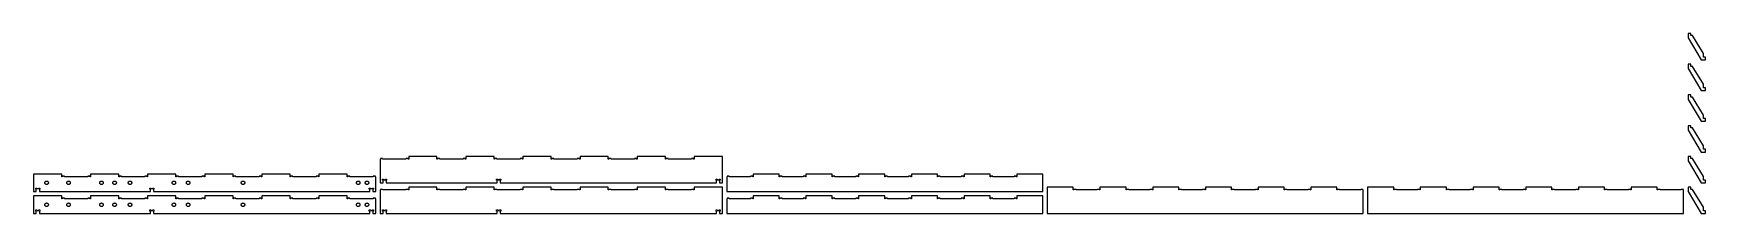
# Model space of a CAD drawing. Header units: metres. Extents: x 0 to 381, y 0 to 41.
import ezdxf

# ---------------------------------------------------------------- set-up
doc = ezdxf.new("R2010")
doc.units = ezdxf.units.M

msp = doc.modelspace()

# ---------------------------------------------------------------- linework, layer by layer
for p, q in [((377.625, 41), (377, 41)), ((377, 41), (377, 40)), ((377, 40), (380, 35)), ((377.625, 40.5), (377.625, 41)), ((378.06, 40.5), (377.625, 40.5)), ((380.5, 36.4333), (378.06, 40.5)), ((380, 35), (381, 35)), ((380.5, 35.625), (380.5, 36.4333)), ((381, 35.625), (380.5, 35.625)), ((381, 35), (381, 35.625)), ((377.625, 34), (377, 34)), ((377, 34), (377, 33)), ((377, 33), (380, 28)), ((377.625, 33.5), (377.625, 34)), ((378.06, 33.5), (377.625, 33.5)), ((380.5, 29.4333), (378.06, 33.5)), ((377.625, 27), (377, 27)), ((377, 27), (377, 26)), ((377.625, 26.5), (377.625, 27)), ((380, 28), (381, 28)), ((380.5, 28.625), (380.5, 29.4333)), ((381, 28.625), (380.5, 28.625)), ((381, 28), (381, 28.625)), ((377, 26), (380, 21)), ((378.06, 26.5), (377.625, 26.5)), ((380.5, 22.4333), (378.06, 26.5)), ((377.625, 20), (377, 20)), ((377, 20), (377, 19)), ((377.625, 19.5), (377.625, 20)), ((378.06, 19.5), (377.625, 19.5)), ((380.5, 15.4333), (378.06, 19.5)), ((380, 21), (381, 21)), ((380.5, 21.625), (380.5, 22.4333)), ((381, 21.625), (380.5, 21.625)), ((381, 21), (381, 21.625)), ((377, 19), (380, 14)), ((380.5, 14.625), (380.5, 15.4333)), ((79.0625, 12.375), (79, 12.375)), ((79, 12.375), (79, 7)), ((79.5625, 12.5), (79.0625, 12.5)), ((79.0625, 12.5), (79.0625, 12.375)), ((79.5625, 12.375), (79.5625, 12.5)), ((84.8802, 12.375), (79.5625, 12.375)), ((85.3802, 12.5), (84.8802, 12.5)), ((84.8802, 12.5), (84.8802, 12.375)), ((85.3802, 12.375), (85.3802, 12.5)), ((85.5052, 12.375), (85.3802, 12.375)), ((91.9479, 13), (85.5052, 13)), ((85.5052, 13), (85.5052, 12.375)), ((91.9479, 12.375), (91.9479, 13)), ((92.0729, 12.375), (91.9479, 12.375)), ((92.5729, 12.5), (92.0729, 12.5)), ((92.0729, 12.5), (92.0729, 12.375)), ((92.5729, 12.375), (92.5729, 12.5)), ((97.8906, 12.375), (92.5729, 12.375)), ((98.3906, 12.5), (97.8906, 12.5)), ((97.8906, 12.5), (97.8906, 12.375)), ((98.3906, 12.375), (98.3906, 12.5)), ((98.5156, 12.375), (98.3906, 12.375)), ((104.958, 13), (98.5156, 13)), ((98.5156, 13), (98.5156, 12.375)), ((104.958, 12.375), (104.958, 13)), ((105.083, 12.375), (104.958, 12.375)), ((105.583, 12.5), (105.083, 12.5)), ((105.083, 12.5), (105.083, 12.375)), ((105.583, 12.375), (105.583, 12.5)), ((110.901, 12.375), (105.583, 12.375)), ((111.401, 12.5), (110.901, 12.5)), ((110.901, 12.5), (110.901, 12.375)), ((111.401, 12.375), (111.401, 12.5)), ((111.526, 12.375), (111.401, 12.375)), ((117.969, 13), (111.526, 13)), ((111.526, 13), (111.526, 12.375)), ((117.969, 12.375), (117.969, 13)), ((118.094, 12.375), (117.969, 12.375)), ((118.594, 12.5), (118.094, 12.5)), ((118.094, 12.5), (118.094, 12.375)), ((118.594, 12.375), (118.594, 12.5)), ((123.911, 12.375), (118.594, 12.375)), ((124.411, 12.5), (123.911, 12.5)), ((123.911, 12.5), (123.911, 12.375)), ((124.411, 12.375), (124.411, 12.5)), ((124.536, 12.375), (124.411, 12.375)), ((130.979, 13), (124.536, 13)), ((124.536, 13), (124.536, 12.375)), ((130.979, 12.375), (130.979, 13)), ((131.104, 12.375), (130.979, 12.375)), ((131.604, 12.5), (131.104, 12.5)), ((131.104, 12.5), (131.104, 12.375)), ((131.604, 12.375), (131.604, 12.5)), ((136.922, 12.375), (131.604, 12.375)), ((137.422, 12.5), (136.922, 12.5)), ((136.922, 12.5), (136.922, 12.375)), ((137.422, 12.375), (137.422, 12.5)), ((137.547, 12.375), (137.422, 12.375)), ((143.99, 13), (137.547, 13)), ((137.547, 13), (137.547, 12.375)), ((143.99, 12.375), (143.99, 13)), ((144.115, 12.375), (143.99, 12.375)), ((144.615, 12.5), (144.115, 12.5)), ((144.115, 12.5), (144.115, 12.375)), ((144.615, 12.375), (144.615, 12.5)), ((149.932, 12.375), (144.615, 12.375)), ((150.432, 12.5), (149.932, 12.5)), ((149.932, 12.5), (149.932, 12.375)), ((150.432, 12.375), (150.432, 12.5)), ((150.557, 12.375), (150.432, 12.375)), ((157, 13), (150.557, 13)), ((150.557, 13), (150.557, 12.375)), ((157, 7), (157, 13)), ((377.625, 13), (377, 13)), ((377, 13), (377, 12)), ((377, 12), (380, 7)), ((377.625, 12.5), (377.625, 13)), ((378.06, 12.5), (377.625, 12.5)), ((380.5, 8.43332), (378.06, 12.5)), ((380, 14), (381, 14)), ((381, 14.625), (380.5, 14.625)), ((381, 14), (381, 14.625)), ((6.4427, 9), (0, 9)), ((0, 9), (0, 5)), ((6.4427, 8.375), (6.4427, 9)), ((6.5677, 8.375), (6.4427, 8.375)), ((7.0677, 8.5), (6.5677, 8.5)), ((6.5677, 8.5), (6.5677, 8.375)), ((7.0677, 8.375), (7.0677, 8.5)), ((12.3854, 8.375), (7.0677, 8.375)), ((12.8854, 8.5), (12.3854, 8.5)), ((12.3854, 8.5), (12.3854, 8.375)), ((12.8854, 8.375), (12.8854, 8.5)), ((13.0104, 8.375), (12.8854, 8.375)), ((19.4531, 9), (13.0104, 9)), ((13.0104, 9), (13.0104, 8.375)), ((19.4531, 8.375), (19.4531, 9)), ((19.5781, 8.375), (19.4531, 8.375)), ((20.0781, 8.5), (19.5781, 8.5)), ((19.5781, 8.5), (19.5781, 8.375)), ((20.0781, 8.375), (20.0781, 8.5)), ((25.3958, 8.375), (20.0781, 8.375)), ((25.8958, 8.5), (25.3958, 8.5)), ((25.3958, 8.5), (25.3958, 8.375)), ((25.8958, 8.375), (25.8958, 8.5)), ((26.0208, 8.375), (25.8958, 8.375)), ((32.4635, 9), (26.0208, 9)), ((26.0208, 9), (26.0208, 8.375)), ((32.4635, 8.375), (32.4635, 9)), ((32.5885, 8.375), (32.4635, 8.375)), ((33.0885, 8.5), (32.5885, 8.5)), ((32.5885, 8.5), (32.5885, 8.375)), ((33.0885, 8.375), (33.0885, 8.5)), ((38.4062, 8.375), (33.0885, 8.375)), ((38.9062, 8.5), (38.4062, 8.5)), ((38.4062, 8.5), (38.4062, 8.375)), ((38.9062, 8.375), (38.9062, 8.5)), ((39.0312, 8.375), (38.9062, 8.375)), ((45.474, 9), (39.0312, 9)), ((39.0312, 9), (39.0312, 8.375)), ((45.474, 8.375), (45.474, 9)), ((45.599, 8.375), (45.474, 8.375)), ((46.099, 8.5), (45.599, 8.5)), ((45.599, 8.5), (45.599, 8.375)), ((46.099, 8.375), (46.099, 8.5)), ((51.4167, 8.375), (46.099, 8.375)), ((51.9167, 8.5), (51.4167, 8.5)), ((51.4167, 8.5), (51.4167, 8.375)), ((51.9167, 8.375), (51.9167, 8.5)), ((52.0417, 8.375), (51.9167, 8.375)), ((58.4844, 9), (52.0417, 9)), ((52.0417, 9), (52.0417, 8.375)), ((58.4844, 8.375), (58.4844, 9)), ((58.6094, 8.375), (58.4844, 8.375)), ((59.1094, 8.5), (58.6094, 8.5)), ((58.6094, 8.5), (58.6094, 8.375)), ((59.1094, 8.375), (59.1094, 8.5)), ((64.4271, 8.375), (59.1094, 8.375)), ((64.9271, 8.5), (64.4271, 8.5)), ((64.4271, 8.5), (64.4271, 8.375)), ((64.9271, 8.375), (64.9271, 8.5)), ((65.0521, 8.375), (64.9271, 8.375)), ((71.4948, 9), (65.0521, 9)), ((65.0521, 9), (65.0521, 8.375)), ((71.4948, 8.375), (71.4948, 9)), ((71.6198, 8.375), (71.4948, 8.375)), ((72.1198, 8.5), (71.6198, 8.5)), ((71.6198, 8.5), (71.6198, 8.375)), ((72.1198, 8.375), (72.1198, 8.5)), ((77.4375, 8.375), (72.1198, 8.375)), ((77.9375, 8.5), (77.4375, 8.5)), ((77.4375, 8.5), (77.4375, 8.375)), ((77.9375, 8.375), (77.9375, 8.5)), ((78, 8.375), (77.9375, 8.375)), ((78, 5), (78, 8.375)), ((79.5312, 7.5625), (79.5312, 7.8125)), ((79.5312, 7.8125), (79.7812, 7.8125)), ((79.7812, 7.8125), (79.7812, 7.6875)), ((79.7812, 7.6875), (80.2188, 7.6875)), ((80.2188, 7.6875), (80.2188, 7.8125)), ((80.2188, 7.8125), (80.4688, 7.8125)), ((80.4688, 7.8125), (80.4688, 7.5625)), ((105.531, 7.5625), (105.531, 7.8125)), ((105.531, 7.8125), (105.781, 7.8125)), ((105.781, 7.8125), (105.781, 7.6875)), ((105.781, 7.6875), (106.219, 7.6875)), ((106.219, 7.6875), (106.219, 7.8125)), ((106.219, 7.8125), (106.469, 7.8125)), ((106.469, 7.8125), (106.469, 7.5625)), ((155.531, 7.5625), (155.531, 7.8125)), ((155.531, 7.8125), (155.781, 7.8125)), ((155.781, 7.8125), (155.781, 7.6875)), ((155.781, 7.6875), (156.219, 7.6875)), ((156.219, 7.6875), (156.219, 7.8125)), ((156.219, 7.8125), (156.469, 7.8125)), ((156.469, 7.8125), (156.469, 7.5625)), ((158.062, 8.375), (158, 8.375)), ((158, 8.375), (158, 5)), ((158.562, 8.5), (158.062, 8.5)), ((158.062, 8.5), (158.062, 8.375)), ((158.562, 8.375), (158.562, 8.5)), ((163.38, 8.375), (158.562, 8.375)), ((163.88, 8.5), (163.38, 8.5)), ((163.38, 8.5), (163.38, 8.375)), ((163.88, 8.375), (163.88, 8.5)), ((164.005, 8.375), (163.88, 8.375)), ((169.948, 9), (164.005, 9)), ((164.005, 9), (164.005, 8.375)), ((169.948, 8.375), (169.948, 9)), ((170.073, 8.375), (169.948, 8.375)), ((170.573, 8.5), (170.073, 8.5)), ((170.073, 8.5), (170.073, 8.375)), ((170.573, 8.375), (170.573, 8.5)), ((175.391, 8.375), (170.573, 8.375)), ((175.891, 8.5), (175.391, 8.5)), ((175.391, 8.5), (175.391, 8.375)), ((175.891, 8.375), (175.891, 8.5)), ((176.016, 8.375), (175.891, 8.375)), ((181.958, 9), (176.016, 9)), ((176.016, 9), (176.016, 8.375)), ((181.958, 8.375), (181.958, 9)), ((182.083, 8.375), (181.958, 8.375)), ((182.583, 8.5), (182.083, 8.5)), ((182.083, 8.5), (182.083, 8.375)), ((182.583, 8.375), (182.583, 8.5)), ((187.401, 8.375), (182.583, 8.375)), ((187.901, 8.5), (187.401, 8.5)), ((187.401, 8.5), (187.401, 8.375)), ((187.901, 8.375), (187.901, 8.5)), ((188.026, 8.375), (187.901, 8.375)), ((193.969, 9), (188.026, 9)), ((188.026, 9), (188.026, 8.375)), ((193.969, 8.375), (193.969, 9)), ((194.094, 8.375), (193.969, 8.375)), ((194.594, 8.5), (194.094, 8.5)), ((194.094, 8.5), (194.094, 8.375)), ((194.594, 8.375), (194.594, 8.5)), ((199.411, 8.375), (194.594, 8.375)), ((199.911, 8.5), (199.411, 8.5)), ((199.411, 8.5), (199.411, 8.375)), ((199.911, 8.375), (199.911, 8.5)), ((200.036, 8.375), (199.911, 8.375)), ((205.979, 9), (200.036, 9)), ((200.036, 9), (200.036, 8.375)), ((205.979, 8.375), (205.979, 9)), ((206.104, 8.375), (205.979, 8.375)), ((206.604, 8.5), (206.104, 8.5)), ((206.104, 8.5), (206.104, 8.375)), ((206.604, 8.375), (206.604, 8.5)), ((211.422, 8.375), (206.604, 8.375)), ((211.922, 8.5), (211.422, 8.5)), ((211.422, 8.5), (211.422, 8.375)), ((211.922, 8.375), (211.922, 8.5)), ((212.047, 8.375), (211.922, 8.375)), ((217.99, 9), (212.047, 9)), ((212.047, 9), (212.047, 8.375)), ((217.99, 8.375), (217.99, 9)), ((218.115, 8.375), (217.99, 8.375)), ((218.615, 8.5), (218.115, 8.5)), ((218.115, 8.5), (218.115, 8.375)), ((218.615, 8.375), (218.615, 8.5)), ((223.432, 8.375), (218.615, 8.375)), ((223.932, 8.5), (223.432, 8.5)), ((223.432, 8.5), (223.432, 8.375)), ((223.932, 8.375), (223.932, 8.5)), ((224.057, 8.375), (223.932, 8.375)), ((230, 9), (224.057, 9)), ((224.057, 9), (224.057, 8.375)), ((230, 5), (230, 9)), ((380.5, 7.625), (380.5, 8.43332)), ((381, 7.625), (380.5, 7.625)), ((381, 7), (381, 7.625)), ((0, 5), (0.65625, 5)), ((6.4427, 4), (0, 4)), ((0, 4), (0, 0)), ((0.53125, 5.5625), (0.53125, 5.8125)), ((0.53125, 5.8125), (0.78125, 5.8125)), ((0.65625, 5.5625), (0.53125, 5.5625)), ((0.65625, 5), (0.65625, 5.5625)), ((0.78125, 5.8125), (0.78125, 5.6875)), ((0.78125, 5.6875), (1.21875, 5.6875)), ((1.21875, 5.6875), (1.21875, 5.8125)), ((1.21875, 5.8125), (1.46875, 5.8125)), ((1.46875, 5.5625), (1.34375, 5.5625)), ((1.34375, 5.5625), (1.34375, 5)), ((1.34375, 5), (26.6562, 5)), ((1.46875, 5.8125), (1.46875, 5.5625)), ((2.59999, 7), (2.60606, 7.06946)), ((2.60606, 6.93053), (2.59999, 7)), ((2.60606, 7.06946), (2.62411, 7.1368)), ((2.62411, 6.86319), (2.60606, 6.93053)), ((2.62411, 7.1368), (2.65358, 7.2)), ((2.65358, 6.79999), (2.62411, 6.86319)), ((2.65358, 7.2), (2.69357, 7.25711)), ((2.69357, 6.74287), (2.65358, 6.79999)), ((2.69357, 7.25711), (2.74287, 7.30641)), ((2.74287, 6.69357), (2.69357, 6.74287)), ((2.74287, 7.30641), (2.79999, 7.34641)), ((2.79999, 6.65358), (2.74287, 6.69357)), ((2.79999, 7.34641), (2.86319, 7.37587)), ((2.86319, 6.62411), (2.79999, 6.65358)), ((2.86319, 7.37587), (2.93053, 7.39392)), ((2.93053, 6.60606), (2.86319, 6.62411)), ((2.93053, 7.39392), (3, 7.39999)), ((3, 6.59999), (2.93053, 6.60606)), ((3, 7.39999), (3.06946, 7.39392)), ((3.06946, 6.60606), (3, 6.59999)), ((3.06946, 7.39392), (3.1368, 7.37587)), ((3.1368, 6.62411), (3.06946, 6.60606)), ((3.1368, 7.37587), (3.2, 7.34641)), ((3.2, 6.65358), (3.1368, 6.62411)), ((3.2, 7.34641), (3.25711, 7.30641)), ((3.25711, 6.69357), (3.2, 6.65358)), ((3.25711, 7.30641), (3.30641, 7.25711)), ((3.30641, 6.74287), (3.25711, 6.69357)), ((3.30641, 7.25711), (3.34641, 7.2)), ((3.34641, 6.79999), (3.30641, 6.74287)), ((3.34641, 7.2), (3.37587, 7.1368)), ((3.37587, 6.86319), (3.34641, 6.79999)), ((3.37587, 7.1368), (3.39392, 7.06946)), ((3.39392, 6.93053), (3.37587, 6.86319)), ((3.39392, 7.06946), (3.39999, 7)), ((3.39999, 7), (3.39392, 6.93053)), ((6.4427, 3.375), (6.4427, 4)), ((7.59999, 7), (7.60606, 7.06946)), ((7.60606, 6.93053), (7.59999, 7)), ((7.60606, 7.06946), (7.62411, 7.1368)), ((7.62411, 6.86319), (7.60606, 6.93053)), ((7.62411, 7.1368), (7.65358, 7.2)), ((7.65358, 6.79999), (7.62411, 6.86319)), ((7.65358, 7.2), (7.69357, 7.25711)), ((7.69357, 6.74287), (7.65358, 6.79999)), ((7.69357, 7.25711), (7.74287, 7.30641)), ((7.74287, 6.69357), (7.69357, 6.74287)), ((7.74287, 7.30641), (7.79999, 7.34641)), ((7.79999, 6.65358), (7.74287, 6.69357)), ((7.79999, 7.34641), (7.86319, 7.37587)), ((7.86319, 6.62411), (7.79999, 6.65358)), ((7.86319, 7.37587), (7.93053, 7.39392)), ((7.93053, 6.60606), (7.86319, 6.62411)), ((7.93053, 7.39392), (8, 7.39999)), ((8, 6.59999), (7.93053, 6.60606)), ((8, 7.39999), (8.06946, 7.39392)), ((8.06946, 6.60606), (8, 6.59999)), ((8.06946, 7.39392), (8.1368, 7.37587)), ((8.1368, 6.62411), (8.06946, 6.60606)), ((8.1368, 7.37587), (8.2, 7.34641)), ((8.2, 6.65358), (8.1368, 6.62411)), ((8.2, 7.34641), (8.25711, 7.30641)), ((8.25711, 6.69357), (8.2, 6.65358)), ((8.25711, 7.30641), (8.30641, 7.25711)), ((8.30641, 6.74287), (8.25711, 6.69357)), ((8.30641, 7.25711), (8.34641, 7.2)), ((8.34641, 6.79999), (8.30641, 6.74287)), ((8.34641, 7.2), (8.37587, 7.1368)), ((8.37587, 6.86319), (8.34641, 6.79999)), ((8.37587, 7.1368), (8.39392, 7.06946)), ((8.39392, 6.93053), (8.37587, 6.86319)), ((8.39392, 7.06946), (8.39999, 7)), ((8.39999, 7), (8.39392, 6.93053)), ((19.4531, 4), (13.0104, 4)), ((13.0104, 4), (13.0104, 3.375)), ((15.1, 7), (15.1061, 7.06946)), ((15.1061, 6.93053), (15.1, 7)), ((15.1061, 7.06946), (15.1241, 7.1368)), ((15.1241, 6.86319), (15.1061, 6.93053)), ((15.1241, 7.1368), (15.1536, 7.2)), ((15.1536, 6.79999), (15.1241, 6.86319)), ((15.1536, 7.2), (15.1936, 7.25711)), ((15.1936, 6.74287), (15.1536, 6.79999)), ((15.1936, 7.25711), (15.2429, 7.30641)), ((15.2429, 6.69357), (15.1936, 6.74287)), ((15.2429, 7.30641), (15.3, 7.34641)), ((15.3, 6.65358), (15.2429, 6.69357)), ((15.3, 7.34641), (15.3632, 7.37587)), ((15.3632, 6.62411), (15.3, 6.65358)), ((15.3632, 7.37587), (15.4305, 7.39392)), ((15.4305, 6.60606), (15.3632, 6.62411)), ((15.4305, 7.39392), (15.5, 7.39999)), ((15.5, 6.59999), (15.4305, 6.60606)), ((15.5, 7.39999), (15.5695, 7.39392)), ((15.5695, 6.60606), (15.5, 6.59999)), ((15.5695, 7.39392), (15.6368, 7.37587)), ((15.6368, 6.62411), (15.5695, 6.60606)), ((15.6368, 7.37587), (15.7, 7.34641)), ((15.7, 6.65358), (15.6368, 6.62411)), ((15.7, 7.34641), (15.7571, 7.30641)), ((15.7571, 6.69357), (15.7, 6.65358)), ((15.7571, 7.30641), (15.8064, 7.25711)), ((15.8064, 6.74287), (15.7571, 6.69357)), ((15.8064, 7.25711), (15.8464, 7.2)), ((15.8464, 6.79999), (15.8064, 6.74287)), ((15.8464, 7.2), (15.8759, 7.1368)), ((15.8759, 6.86319), (15.8464, 6.79999)), ((15.8759, 7.1368), (15.8939, 7.06946)), ((15.8939, 6.93053), (15.8759, 6.86319)), ((15.8939, 7.06946), (15.9, 7)), ((15.9, 7), (15.8939, 6.93053)), ((18.1, 7), (18.1061, 7.06946)), ((18.1061, 6.93053), (18.1, 7)), ((18.1061, 7.06946), (18.1241, 7.1368)), ((18.1241, 6.86319), (18.1061, 6.93053)), ((18.1241, 7.1368), (18.1536, 7.2)), ((18.1536, 6.79999), (18.1241, 6.86319)), ((18.1536, 7.2), (18.1936, 7.25711)), ((18.1936, 6.74287), (18.1536, 6.79999)), ((18.1936, 7.25711), (18.2429, 7.30641)), ((18.2429, 6.69357), (18.1936, 6.74287)), ((18.2429, 7.30641), (18.3, 7.34641)), ((18.3, 6.65358), (18.2429, 6.69357)), ((18.3, 7.34641), (18.3632, 7.37587)), ((18.3632, 6.62411), (18.3, 6.65358)), ((18.3632, 7.37587), (18.4305, 7.39392)), ((18.4305, 6.60606), (18.3632, 6.62411)), ((18.4305, 7.39392), (18.5, 7.39999)), ((18.5, 6.59999), (18.4305, 6.60606)), ((18.5, 7.39999), (18.5695, 7.39392)), ((18.5695, 6.60606), (18.5, 6.59999)), ((18.5695, 7.39392), (18.6368, 7.37587)), ((18.6368, 6.62411), (18.5695, 6.60606)), ((18.6368, 7.37587), (18.7, 7.34641)), ((18.7, 6.65358), (18.6368, 6.62411)), ((18.7, 7.34641), (18.7571, 7.30641)), ((18.7571, 6.69357), (18.7, 6.65358)), ((18.7571, 7.30641), (18.8064, 7.25711)), ((18.8064, 6.74287), (18.7571, 6.69357)), ((18.8064, 7.25711), (18.8464, 7.2)), ((18.8464, 6.79999), (18.8064, 6.74287)), ((18.8464, 7.2), (18.8759, 7.1368)), ((18.8759, 6.86319), (18.8464, 6.79999)), ((18.8759, 7.1368), (18.8939, 7.06946)), ((18.8939, 6.93053), (18.8759, 6.86319)), ((18.8939, 7.06946), (18.9, 7)), ((18.9, 7), (18.8939, 6.93053)), ((19.4531, 3.375), (19.4531, 4)), ((21.6, 7), (21.6061, 7.06946)), ((21.6061, 6.93053), (21.6, 7)), ((21.6061, 7.06946), (21.6241, 7.1368)), ((21.6241, 6.86319), (21.6061, 6.93053)), ((21.6241, 7.1368), (21.6536, 7.2)), ((21.6536, 6.79999), (21.6241, 6.86319)), ((21.6536, 7.2), (21.6936, 7.25711)), ((21.6936, 6.74287), (21.6536, 6.79999)), ((21.6936, 7.25711), (21.7429, 7.30641)), ((21.7429, 6.69357), (21.6936, 6.74287)), ((21.7429, 7.30641), (21.8, 7.34641)), ((21.8, 6.65358), (21.7429, 6.69357)), ((21.8, 7.34641), (21.8632, 7.37587)), ((21.8632, 6.62411), (21.8, 6.65358)), ((21.8632, 7.37587), (21.9305, 7.39392)), ((21.9305, 6.60606), (21.8632, 6.62411)), ((21.9305, 7.39392), (22, 7.39999)), ((22, 6.59999), (21.9305, 6.60606)), ((22, 7.39999), (22.0695, 7.39392)), ((22.0695, 6.60606), (22, 6.59999)), ((22.0695, 7.39392), (22.1368, 7.37587)), ((22.1368, 6.62411), (22.0695, 6.60606)), ((22.1368, 7.37587), (22.2, 7.34641)), ((22.2, 6.65358), (22.1368, 6.62411)), ((22.2, 7.34641), (22.2571, 7.30641)), ((22.2571, 6.69357), (22.2, 6.65358)), ((22.2571, 7.30641), (22.3064, 7.25711)), ((22.3064, 6.74287), (22.2571, 6.69357)), ((22.3064, 7.25711), (22.3464, 7.2)), ((22.3464, 6.79999), (22.3064, 6.74287)), ((22.3464, 7.2), (22.3759, 7.1368)), ((22.3759, 6.86319), (22.3464, 6.79999)), ((22.3759, 7.1368), (22.3939, 7.06946)), ((22.3939, 6.93053), (22.3759, 6.86319)), ((22.3939, 7.06946), (22.4, 7)), ((22.4, 7), (22.3939, 6.93053)), ((32.4635, 4), (26.0208, 4)), ((26.0208, 4), (26.0208, 3.375)), ((26.5312, 5.5625), (26.5312, 5.8125)), ((26.5312, 5.8125), (26.7812, 5.8125)), ((26.6562, 5.5625), (26.5312, 5.5625)), ((26.6562, 5), (26.6562, 5.5625)), ((26.7812, 5.8125), (26.7812, 5.6875)), ((26.7812, 5.6875), (27.2188, 5.6875)), ((27.2188, 5.6875), (27.2188, 5.8125)), ((27.2188, 5.8125), (27.4688, 5.8125)), ((27.4688, 5.5625), (27.3438, 5.5625)), ((27.3438, 5.5625), (27.3438, 5)), ((27.3438, 5), (76.6562, 5)), ((27.4688, 5.8125), (27.4688, 5.5625)), ((31.6, 7), (31.6061, 7.06946)), ((31.6061, 6.93053), (31.6, 7)), ((31.6061, 7.06946), (31.6241, 7.1368)), ((31.6241, 6.86319), (31.6061, 6.93053)), ((31.6241, 7.1368), (31.6536, 7.2)), ((31.6536, 6.79999), (31.6241, 6.86319)), ((31.6536, 7.2), (31.6936, 7.25711)), ((31.6936, 6.74287), (31.6536, 6.79999)), ((31.6936, 7.25711), (31.7429, 7.30641)), ((31.7429, 6.69357), (31.6936, 6.74287)), ((31.7429, 7.30641), (31.8, 7.34641)), ((31.8, 6.65358), (31.7429, 6.69357)), ((31.8, 7.34641), (31.8632, 7.37587)), ((31.8632, 6.62411), (31.8, 6.65358)), ((31.8632, 7.37587), (31.9305, 7.39392)), ((31.9305, 6.60606), (31.8632, 6.62411)), ((31.9305, 7.39392), (32, 7.39999)), ((32, 6.59999), (31.9305, 6.60606)), ((32, 7.39999), (32.0695, 7.39392)), ((32.0695, 6.60606), (32, 6.59999)), ((32.0695, 7.39392), (32.1368, 7.37587)), ((32.1368, 6.62411), (32.0695, 6.60606)), ((32.1368, 7.37587), (32.2, 7.34641)), ((32.2, 6.65358), (32.1368, 6.62411)), ((32.2, 7.34641), (32.2571, 7.30641)), ((32.2571, 6.69357), (32.2, 6.65358)), ((32.2571, 7.30641), (32.3064, 7.25711)), ((32.3064, 6.74287), (32.2571, 6.69357)), ((32.3064, 7.25711), (32.3464, 7.2)), ((32.3464, 6.79999), (32.3064, 6.74287)), ((32.3464, 7.2), (32.3759, 7.1368)), ((32.3759, 6.86319), (32.3464, 6.79999)), ((32.3759, 7.1368), (32.3939, 7.06946)), ((32.3939, 6.93053), (32.3759, 6.86319)), ((32.3939, 7.06946), (32.4, 7)), ((32.4, 7), (32.3939, 6.93053)), ((32.4635, 3.375), (32.4635, 4)), ((34.85, 7), (34.8561, 7.06946)), ((34.8561, 6.93053), (34.85, 7)), ((34.8561, 7.06946), (34.8741, 7.1368)), ((34.8741, 6.86319), (34.8561, 6.93053)), ((34.8741, 7.1368), (34.9036, 7.2)), ((34.9036, 6.79999), (34.8741, 6.86319)), ((34.9036, 7.2), (34.9436, 7.25711)), ((34.9436, 6.74287), (34.9036, 6.79999)), ((34.9436, 7.25711), (34.9929, 7.30641)), ((34.9929, 6.69357), (34.9436, 6.74287)), ((34.9929, 7.30641), (35.05, 7.34641)), ((35.05, 6.65358), (34.9929, 6.69357)), ((35.05, 7.34641), (35.1132, 7.37587)), ((35.1132, 6.62411), (35.05, 6.65358)), ((35.1132, 7.37587), (35.1805, 7.39392)), ((35.1805, 6.60606), (35.1132, 6.62411)), ((35.1805, 7.39392), (35.25, 7.39999)), ((35.25, 6.59999), (35.1805, 6.60606)), ((35.25, 7.39999), (35.3195, 7.39392)), ((35.3195, 6.60606), (35.25, 6.59999)), ((35.3195, 7.39392), (35.3868, 7.37587)), ((35.3868, 6.62411), (35.3195, 6.60606)), ((35.3868, 7.37587), (35.45, 7.34641)), ((35.45, 6.65358), (35.3868, 6.62411)), ((35.45, 7.34641), (35.5071, 7.30641)), ((35.5071, 6.69357), (35.45, 6.65358)), ((35.5071, 7.30641), (35.5564, 7.25711)), ((35.5564, 6.74287), (35.5071, 6.69357)), ((35.5564, 7.25711), (35.5964, 7.2)), ((35.5964, 6.79999), (35.5564, 6.74287)), ((35.5964, 7.2), (35.6259, 7.1368)), ((35.6259, 6.86319), (35.5964, 6.79999)), ((35.6259, 7.1368), (35.6439, 7.06946)), ((35.6439, 6.93053), (35.6259, 6.86319)), ((35.6439, 7.06946), (35.65, 7)), ((35.65, 7), (35.6439, 6.93053)), ((45.474, 4), (39.0312, 4)), ((39.0312, 4), (39.0312, 3.375)), ((45.474, 3.375), (45.474, 4)), ((47.35, 7), (47.3561, 7.06946)), ((47.3561, 6.93053), (47.35, 7)), ((47.3561, 7.06946), (47.3741, 7.1368)), ((47.3741, 6.86319), (47.3561, 6.93053)), ((47.3741, 7.1368), (47.4036, 7.2)), ((47.4036, 6.79999), (47.3741, 6.86319)), ((47.4036, 7.2), (47.4436, 7.25711)), ((47.4436, 6.74287), (47.4036, 6.79999)), ((47.4436, 7.25711), (47.4929, 7.30641)), ((47.4929, 6.69357), (47.4436, 6.74287)), ((47.4929, 7.30641), (47.55, 7.34641)), ((47.55, 6.65358), (47.4929, 6.69357)), ((47.55, 7.34641), (47.6132, 7.37587)), ((47.6132, 6.62411), (47.55, 6.65358)), ((47.6132, 7.37587), (47.6805, 7.39392)), ((47.6805, 6.60606), (47.6132, 6.62411)), ((47.6805, 7.39392), (47.75, 7.39999)), ((47.75, 6.59999), (47.6805, 6.60606)), ((47.75, 7.39999), (47.8195, 7.39392)), ((47.8195, 6.60606), (47.75, 6.59999)), ((47.8195, 7.39392), (47.8868, 7.37587)), ((47.8868, 6.62411), (47.8195, 6.60606)), ((47.8868, 7.37587), (47.95, 7.34641)), ((47.95, 6.65358), (47.8868, 6.62411)), ((47.95, 7.34641), (48.0071, 7.30641)), ((48.0071, 6.69357), (47.95, 6.65358)), ((48.0071, 7.30641), (48.0564, 7.25711)), ((48.0564, 6.74287), (48.0071, 6.69357)), ((48.0564, 7.25711), (48.0964, 7.2)), ((48.0964, 6.79999), (48.0564, 6.74287)), ((48.0964, 7.2), (48.1259, 7.1368)), ((48.1259, 6.86319), (48.0964, 6.79999)), ((48.1259, 7.1368), (48.1439, 7.06946)), ((48.1439, 6.93053), (48.1259, 6.86319)), ((48.1439, 7.06946), (48.15, 7)), ((48.15, 7), (48.1439, 6.93053)), ((58.4844, 4), (52.0417, 4)), ((52.0417, 4), (52.0417, 3.375)), ((58.4844, 3.375), (58.4844, 4)), ((71.4948, 4), (65.0521, 4)), ((65.0521, 4), (65.0521, 3.375)), ((71.4948, 3.375), (71.4948, 4)), ((73.6, 7), (73.6061, 7.06946)), ((73.6061, 6.93053), (73.6, 7)), ((73.6061, 7.06946), (73.6241, 7.1368)), ((73.6241, 6.86319), (73.6061, 6.93053)), ((73.6241, 7.1368), (73.6536, 7.2)), ((73.6536, 6.79999), (73.6241, 6.86319)), ((73.6536, 7.2), (73.6936, 7.25711)), ((73.6936, 6.74287), (73.6536, 6.79999)), ((73.6936, 7.25711), (73.7429, 7.30641)), ((73.7429, 6.69357), (73.6936, 6.74287)), ((73.7429, 7.30641), (73.8, 7.34641)), ((73.8, 6.65358), (73.7429, 6.69357)), ((73.8, 7.34641), (73.8632, 7.37587)), ((73.8632, 6.62411), (73.8, 6.65358)), ((73.8632, 7.37587), (73.9305, 7.39392)), ((73.9305, 6.60606), (73.8632, 6.62411)), ((73.9305, 7.39392), (74, 7.39999)), ((74, 6.59999), (73.9305, 6.60606)), ((74, 7.39999), (74.0695, 7.39392)), ((74.0695, 6.60606), (74, 6.59999)), ((74.0695, 7.39392), (74.1368, 7.37587)), ((74.1368, 6.62411), (74.0695, 6.60606)), ((74.1368, 7.37587), (74.2, 7.34641)), ((74.2, 6.65358), (74.1368, 6.62411)), ((74.2, 7.34641), (74.2571, 7.30641)), ((74.2571, 6.69357), (74.2, 6.65358)), ((74.2571, 7.30641), (74.3064, 7.25711)), ((74.3064, 6.74287), (74.2571, 6.69357)), ((74.3064, 7.25711), (74.3464, 7.2)), ((74.3464, 6.79999), (74.3064, 6.74287)), ((74.3464, 7.2), (74.3759, 7.1368)), ((74.3759, 6.86319), (74.3464, 6.79999)), ((74.3759, 7.1368), (74.3939, 7.06946)), ((74.3939, 6.93053), (74.3759, 6.86319)), ((74.3939, 7.06946), (74.4, 7)), ((74.4, 7), (74.3939, 6.93053)), ((75.6, 7), (75.6061, 7.06946)), ((75.6061, 6.93053), (75.6, 7)), ((75.6061, 7.06946), (75.6241, 7.1368)), ((75.6241, 6.86319), (75.6061, 6.93053)), ((75.6241, 7.1368), (75.6536, 7.2)), ((75.6536, 6.79999), (75.6241, 6.86319)), ((75.6536, 7.2), (75.6936, 7.25711)), ((75.6936, 6.74287), (75.6536, 6.79999)), ((75.6936, 7.25711), (75.7429, 7.30641)), ((75.7429, 6.69357), (75.6936, 6.74287)), ((75.7429, 7.30641), (75.8, 7.34641)), ((75.8, 6.65358), (75.7429, 6.69357)), ((75.8, 7.34641), (75.8632, 7.37587)), ((75.8632, 6.62411), (75.8, 6.65358)), ((75.8632, 7.37587), (75.9305, 7.39392)), ((75.9305, 6.60606), (75.8632, 6.62411)), ((75.9305, 7.39392), (76, 7.39999)), ((76, 6.59999), (75.9305, 6.60606)), ((76, 7.39999), (76.0695, 7.39392)), ((76.0695, 6.60606), (76, 6.59999)), ((76.0695, 7.39392), (76.1368, 7.37587)), ((76.1368, 6.62411), (76.0695, 6.60606)), ((76.1368, 7.37587), (76.2, 7.34641)), ((76.2, 6.65358), (76.1368, 6.62411)), ((76.2, 7.34641), (76.2571, 7.30641)), ((76.2571, 6.69357), (76.2, 6.65358)), ((76.2571, 7.30641), (76.3064, 7.25711)), ((76.3064, 6.74287), (76.2571, 6.69357)), ((76.3064, 7.25711), (76.3464, 7.2)), ((76.3464, 6.79999), (76.3064, 6.74287)), ((76.3464, 7.2), (76.3759, 7.1368)), ((76.3759, 6.86319), (76.3464, 6.79999)), ((76.3759, 7.1368), (76.3939, 7.06946)), ((76.3939, 6.93053), (76.3759, 6.86319)), ((76.3939, 7.06946), (76.4, 7)), ((76.4, 7), (76.3939, 6.93053)), ((76.5312, 5.5625), (76.5312, 5.8125)), ((76.5312, 5.8125), (76.7812, 5.8125)), ((76.6562, 5.5625), (76.5312, 5.5625)), ((76.6562, 5), (76.6562, 5.5625)), ((76.7812, 5.8125), (76.7812, 5.6875)), ((76.7812, 5.6875), (77.2188, 5.6875)), ((77.2188, 5.6875), (77.2188, 5.8125)), ((77.2188, 5.8125), (77.4688, 5.8125)), ((77.4688, 5.5625), (77.3438, 5.5625)), ((77.3438, 5.5625), (77.3438, 5)), ((77.3438, 5), (78, 5)), ((77.4688, 5.8125), (77.4688, 5.5625)), ((79, 7), (79.6562, 7)), ((79.0625, 5.375), (79, 5.375)), ((79, 5.375), (79, 0)), ((79.5625, 5.5), (79.0625, 5.5)), ((79.0625, 5.5), (79.0625, 5.375)), ((79.6562, 7.5625), (79.5312, 7.5625)), ((79.5625, 5.375), (79.5625, 5.5)), ((84.8802, 5.375), (79.5625, 5.375)), ((79.6562, 7), (79.6562, 7.5625)), ((80.4688, 7.5625), (80.3438, 7.5625)), ((80.3438, 7.5625), (80.3438, 7)), ((80.3438, 7), (105.656, 7)), ((85.3802, 5.5), (84.8802, 5.5)), ((84.8802, 5.5), (84.8802, 5.375)), ((85.3802, 5.375), (85.3802, 5.5)), ((85.5052, 5.375), (85.3802, 5.375)), ((91.9479, 6), (85.5052, 6)), ((85.5052, 6), (85.5052, 5.375)), ((91.9479, 5.375), (91.9479, 6)), ((92.0729, 5.375), (91.9479, 5.375)), ((92.5729, 5.5), (92.0729, 5.5)), ((92.0729, 5.5), (92.0729, 5.375)), ((92.5729, 5.375), (92.5729, 5.5)), ((97.8906, 5.375), (92.5729, 5.375)), ((98.3906, 5.5), (97.8906, 5.5)), ((97.8906, 5.5), (97.8906, 5.375)), ((98.3906, 5.375), (98.3906, 5.5)), ((98.5156, 5.375), (98.3906, 5.375)), ((104.958, 6), (98.5156, 6)), ((98.5156, 6), (98.5156, 5.375)), ((104.958, 5.375), (104.958, 6)), ((105.083, 5.375), (104.958, 5.375)), ((105.583, 5.5), (105.083, 5.5)), ((105.083, 5.5), (105.083, 5.375)), ((105.656, 7.5625), (105.531, 7.5625)), ((105.583, 5.375), (105.583, 5.5)), ((110.901, 5.375), (105.583, 5.375)), ((105.656, 7), (105.656, 7.5625)), ((106.469, 7.5625), (106.344, 7.5625)), ((106.344, 7.5625), (106.344, 7)), ((106.344, 7), (155.656, 7)), ((111.401, 5.5), (110.901, 5.5)), ((110.901, 5.5), (110.901, 5.375)), ((111.401, 5.375), (111.401, 5.5)), ((111.526, 5.375), (111.401, 5.375)), ((117.969, 6), (111.526, 6)), ((111.526, 6), (111.526, 5.375)), ((117.969, 5.375), (117.969, 6)), ((118.094, 5.375), (117.969, 5.375)), ((118.594, 5.5), (118.094, 5.5)), ((118.094, 5.5), (118.094, 5.375)), ((118.594, 5.375), (118.594, 5.5)), ((123.911, 5.375), (118.594, 5.375)), ((124.411, 5.5), (123.911, 5.5)), ((123.911, 5.5), (123.911, 5.375)), ((124.411, 5.375), (124.411, 5.5)), ((124.536, 5.375), (124.411, 5.375)), ((130.979, 6), (124.536, 6)), ((124.536, 6), (124.536, 5.375)), ((130.979, 5.375), (130.979, 6)), ((131.104, 5.375), (130.979, 5.375)), ((131.604, 5.5), (131.104, 5.5)), ((131.104, 5.5), (131.104, 5.375)), ((131.604, 5.375), (131.604, 5.5)), ((136.922, 5.375), (131.604, 5.375)), ((137.422, 5.5), (136.922, 5.5)), ((136.922, 5.5), (136.922, 5.375)), ((137.422, 5.375), (137.422, 5.5)), ((137.547, 5.375), (137.422, 5.375)), ((143.99, 6), (137.547, 6)), ((137.547, 6), (137.547, 5.375)), ((143.99, 5.375), (143.99, 6)), ((144.115, 5.375), (143.99, 5.375)), ((144.615, 5.5), (144.115, 5.5)), ((144.115, 5.5), (144.115, 5.375)), ((144.615, 5.375), (144.615, 5.5)), ((149.932, 5.375), (144.615, 5.375)), ((150.432, 5.5), (149.932, 5.5)), ((149.932, 5.5), (149.932, 5.375)), ((150.432, 5.375), (150.432, 5.5)), ((150.557, 5.375), (150.432, 5.375)), ((157, 6), (150.557, 6)), ((150.557, 6), (150.557, 5.375)), ((155.656, 7.5625), (155.531, 7.5625)), ((155.656, 7), (155.656, 7.5625)), ((156.469, 7.5625), (156.344, 7.5625)), ((156.344, 7.5625), (156.344, 7)), ((156.344, 7), (157, 7)), ((157, 0), (157, 6)), ((158, 5), (230, 5)), ((169.948, 4), (164.005, 4)), ((164.005, 4), (164.005, 3.375)), ((169.948, 3.375), (169.948, 4)), ((181.958, 4), (176.016, 4)), ((176.016, 4), (176.016, 3.375)), ((181.958, 3.375), (181.958, 4)), ((193.969, 4), (188.026, 4)), ((188.026, 4), (188.026, 3.375)), ((193.969, 3.375), (193.969, 4)), ((205.979, 4), (200.036, 4)), ((200.036, 4), (200.036, 3.375)), ((205.979, 3.375), (205.979, 4)), ((217.99, 4), (212.047, 4)), ((212.047, 4), (212.047, 3.375)), ((217.99, 3.375), (217.99, 4)), ((230, 4), (224.057, 4)), ((224.057, 4), (224.057, 3.375)), ((230, 0), (230, 4)), ((236.943, 6), (231, 6)), ((231, 6), (231, 0)), ((236.943, 5.375), (236.943, 6)), ((237.068, 5.375), (236.943, 5.375)), ((237.568, 5.5), (237.068, 5.5)), ((237.068, 5.5), (237.068, 5.375)), ((237.568, 5.375), (237.568, 5.5)), ((242.385, 5.375), (237.568, 5.375)), ((242.885, 5.5), (242.385, 5.5)), ((242.385, 5.5), (242.385, 5.375)), ((242.885, 5.375), (242.885, 5.5)), ((243.01, 5.375), (242.885, 5.375)), ((248.953, 6), (243.01, 6)), ((243.01, 6), (243.01, 5.375)), ((248.953, 5.375), (248.953, 6)), ((249.078, 5.375), (248.953, 5.375)), ((249.578, 5.5), (249.078, 5.5)), ((249.078, 5.5), (249.078, 5.375)), ((249.578, 5.375), (249.578, 5.5)), ((254.396, 5.375), (249.578, 5.375)), ((254.896, 5.5), (254.396, 5.5)), ((254.396, 5.5), (254.396, 5.375)), ((254.896, 5.375), (254.896, 5.5)), ((255.021, 5.375), (254.896, 5.375)), ((260.964, 6), (255.021, 6)), ((255.021, 6), (255.021, 5.375)), ((260.964, 5.375), (260.964, 6)), ((261.089, 5.375), (260.964, 5.375)), ((261.589, 5.5), (261.089, 5.5)), ((261.089, 5.5), (261.089, 5.375)), ((261.589, 5.375), (261.589, 5.5)), ((266.406, 5.375), (261.589, 5.375)), ((266.906, 5.5), (266.406, 5.5)), ((266.406, 5.5), (266.406, 5.375)), ((266.906, 5.375), (266.906, 5.5)), ((267.031, 5.375), (266.906, 5.375)), ((272.974, 6), (267.031, 6)), ((267.031, 6), (267.031, 5.375)), ((272.974, 5.375), (272.974, 6)), ((273.099, 5.375), (272.974, 5.375)), ((273.599, 5.5), (273.099, 5.5)), ((273.099, 5.5), (273.099, 5.375)), ((273.599, 5.375), (273.599, 5.5)), ((278.417, 5.375), (273.599, 5.375)), ((278.917, 5.5), (278.417, 5.5)), ((278.417, 5.5), (278.417, 5.375)), ((278.917, 5.375), (278.917, 5.5)), ((279.042, 5.375), (278.917, 5.375)), ((284.984, 6), (279.042, 6)), ((279.042, 6), (279.042, 5.375)), ((284.984, 5.375), (284.984, 6)), ((285.109, 5.375), (284.984, 5.375)), ((285.609, 5.5), (285.109, 5.5)), ((285.109, 5.5), (285.109, 5.375)), ((285.609, 5.375), (285.609, 5.5)), ((290.427, 5.375), (285.609, 5.375)), ((290.927, 5.5), (290.427, 5.5)), ((290.427, 5.5), (290.427, 5.375)), ((290.927, 5.375), (290.927, 5.5)), ((291.052, 5.375), (290.927, 5.375)), ((296.995, 6), (291.052, 6)), ((291.052, 6), (291.052, 5.375)), ((296.995, 5.375), (296.995, 6)), ((297.12, 5.375), (296.995, 5.375)), ((297.62, 5.5), (297.12, 5.5)), ((297.12, 5.5), (297.12, 5.375)), ((297.62, 5.375), (297.62, 5.5)), ((302.438, 5.375), (297.62, 5.375)), ((302.938, 5.5), (302.438, 5.5)), ((302.438, 5.5), (302.438, 5.375)), ((302.938, 5.375), (302.938, 5.5)), ((303, 5.375), (302.938, 5.375)), ((303, 0), (303, 5.375)), ((309.943, 6), (304, 6)), ((304, 6), (304, 0)), ((309.943, 5.375), (309.943, 6)), ((310.068, 5.375), (309.943, 5.375)), ((310.568, 5.5), (310.068, 5.5)), ((310.068, 5.5), (310.068, 5.375)), ((310.568, 5.375), (310.568, 5.5)), ((315.385, 5.375), (310.568, 5.375)), ((315.885, 5.5), (315.385, 5.5)), ((315.385, 5.5), (315.385, 5.375)), ((315.885, 5.375), (315.885, 5.5)), ((316.01, 5.375), (315.885, 5.375)), ((321.953, 6), (316.01, 6)), ((316.01, 6), (316.01, 5.375)), ((321.953, 5.375), (321.953, 6)), ((322.078, 5.375), (321.953, 5.375)), ((322.578, 5.5), (322.078, 5.5)), ((322.078, 5.5), (322.078, 5.375)), ((322.578, 5.375), (322.578, 5.5)), ((327.396, 5.375), (322.578, 5.375)), ((327.896, 5.5), (327.396, 5.5)), ((327.396, 5.5), (327.396, 5.375)), ((327.896, 5.375), (327.896, 5.5)), ((328.021, 5.375), (327.896, 5.375)), ((333.964, 6), (328.021, 6)), ((328.021, 6), (328.021, 5.375)), ((333.964, 5.375), (333.964, 6)), ((334.089, 5.375), (333.964, 5.375)), ((334.589, 5.5), (334.089, 5.5)), ((334.089, 5.5), (334.089, 5.375)), ((334.589, 5.375), (334.589, 5.5)), ((339.406, 5.375), (334.589, 5.375)), ((339.906, 5.5), (339.406, 5.5)), ((339.406, 5.5), (339.406, 5.375)), ((339.906, 5.375), (339.906, 5.5)), ((340.031, 5.375), (339.906, 5.375)), ((345.974, 6), (340.031, 6)), ((340.031, 6), (340.031, 5.375)), ((345.974, 5.375), (345.974, 6)), ((346.099, 5.375), (345.974, 5.375)), ((346.599, 5.5), (346.099, 5.5)), ((346.099, 5.5), (346.099, 5.375)), ((346.599, 5.375), (346.599, 5.5)), ((351.417, 5.375), (346.599, 5.375)), ((351.917, 5.5), (351.417, 5.5)), ((351.417, 5.5), (351.417, 5.375)), ((351.917, 5.375), (351.917, 5.5)), ((352.042, 5.375), (351.917, 5.375)), ((357.984, 6), (352.042, 6)), ((352.042, 6), (352.042, 5.375)), ((357.984, 5.375), (357.984, 6)), ((358.109, 5.375), (357.984, 5.375)), ((358.609, 5.5), (358.109, 5.5)), ((358.109, 5.5), (358.109, 5.375)), ((358.609, 5.375), (358.609, 5.5)), ((363.427, 5.375), (358.609, 5.375)), ((363.927, 5.5), (363.427, 5.5)), ((363.427, 5.5), (363.427, 5.375)), ((363.927, 5.375), (363.927, 5.5)), ((364.052, 5.375), (363.927, 5.375)), ((369.995, 6), (364.052, 6)), ((364.052, 6), (364.052, 5.375)), ((369.995, 5.375), (369.995, 6)), ((370.12, 5.375), (369.995, 5.375)), ((370.62, 5.5), (370.12, 5.5)), ((370.12, 5.5), (370.12, 5.375)), ((370.62, 5.375), (370.62, 5.5)), ((375.438, 5.375), (370.62, 5.375)), ((375.938, 5.5), (375.438, 5.5)), ((375.438, 5.5), (375.438, 5.375)), ((375.938, 5.375), (375.938, 5.5)), ((376, 5.375), (375.938, 5.375)), ((376, 0), (376, 5.375)), ((377.625, 6), (377, 6)), ((377, 6), (377, 5)), ((377, 5), (380, 0)), ((377.625, 5.5), (377.625, 6)), ((378.06, 5.5), (377.625, 5.5)), ((380.5, 1.43332), (378.06, 5.5)), ((380, 7), (381, 7)), ((0, 0), (0.65625, 0)), ((0.53125, 0.5625), (0.53125, 0.8125)), ((0.53125, 0.8125), (0.78125, 0.8125)), ((0.65625, 0.5625), (0.53125, 0.5625)), ((0.65625, 0), (0.65625, 0.5625)), ((0.78125, 0.8125), (0.78125, 0.6875)), ((0.78125, 0.6875), (1.21875, 0.6875)), ((1.21875, 0.6875), (1.21875, 0.8125)), ((1.21875, 0.8125), (1.46875, 0.8125)), ((1.46875, 0.5625), (1.34375, 0.5625)), ((1.34375, 0.5625), (1.34375, 0)), ((1.34375, 0), (26.6562, 0)), ((1.46875, 0.8125), (1.46875, 0.5625)), ((2.59999, 2), (2.60606, 2.06946)), ((2.60606, 1.93053), (2.59999, 2)), ((2.60606, 2.06946), (2.62411, 2.1368)), ((2.62411, 1.86319), (2.60606, 1.93053)), ((2.62411, 2.1368), (2.65358, 2.2)), ((2.65358, 1.79999), (2.62411, 1.86319)), ((2.65358, 2.2), (2.69357, 2.25711)), ((2.69357, 1.74287), (2.65358, 1.79999)), ((2.69357, 2.25711), (2.74287, 2.30641)), ((2.74287, 1.69357), (2.69357, 1.74287)), ((2.74287, 2.30641), (2.79999, 2.34641)), ((2.79999, 1.65358), (2.74287, 1.69357)), ((2.79999, 2.34641), (2.86319, 2.37587)), ((2.86319, 1.62411), (2.79999, 1.65358)), ((2.86319, 2.37587), (2.93053, 2.39392)), ((2.93053, 1.60606), (2.86319, 1.62411)), ((2.93053, 2.39392), (3, 2.39999)), ((3, 1.59999), (2.93053, 1.60606)), ((3, 2.39999), (3.06946, 2.39392)), ((3.06946, 1.60606), (3, 1.59999)), ((3.06946, 2.39392), (3.1368, 2.37587)), ((3.1368, 1.62411), (3.06946, 1.60606)), ((3.1368, 2.37587), (3.2, 2.34641)), ((3.2, 1.65358), (3.1368, 1.62411)), ((3.2, 2.34641), (3.25711, 2.30641)), ((3.25711, 1.69357), (3.2, 1.65358)), ((3.25711, 2.30641), (3.30641, 2.25711)), ((3.30641, 1.74287), (3.25711, 1.69357)), ((3.30641, 2.25711), (3.34641, 2.2)), ((3.34641, 1.79999), (3.30641, 1.74287)), ((3.34641, 2.2), (3.37587, 2.1368)), ((3.37587, 1.86319), (3.34641, 1.79999)), ((3.37587, 2.1368), (3.39392, 2.06946)), ((3.39392, 1.93053), (3.37587, 1.86319)), ((3.39392, 2.06946), (3.39999, 2)), ((3.39999, 2), (3.39392, 1.93053)), ((6.5677, 3.375), (6.4427, 3.375)), ((7.0677, 3.5), (6.5677, 3.5)), ((6.5677, 3.5), (6.5677, 3.375)), ((7.0677, 3.375), (7.0677, 3.5)), ((12.3854, 3.375), (7.0677, 3.375)), ((7.59999, 2), (7.60606, 2.06946)), ((7.60606, 1.93053), (7.59999, 2)), ((7.60606, 2.06946), (7.62411, 2.1368)), ((7.62411, 1.86319), (7.60606, 1.93053)), ((7.62411, 2.1368), (7.65358, 2.2)), ((7.65358, 1.79999), (7.62411, 1.86319)), ((7.65358, 2.2), (7.69357, 2.25711)), ((7.69357, 1.74287), (7.65358, 1.79999)), ((7.69357, 2.25711), (7.74287, 2.30641)), ((7.74287, 1.69357), (7.69357, 1.74287)), ((7.74287, 2.30641), (7.79999, 2.34641)), ((7.79999, 1.65358), (7.74287, 1.69357)), ((7.79999, 2.34641), (7.86319, 2.37587)), ((7.86319, 1.62411), (7.79999, 1.65358)), ((7.86319, 2.37587), (7.93053, 2.39392)), ((7.93053, 1.60606), (7.86319, 1.62411)), ((7.93053, 2.39392), (8, 2.39999)), ((8, 1.59999), (7.93053, 1.60606)), ((8, 2.39999), (8.06946, 2.39392)), ((8.06946, 1.60606), (8, 1.59999)), ((8.06946, 2.39392), (8.1368, 2.37587)), ((8.1368, 1.62411), (8.06946, 1.60606)), ((8.1368, 2.37587), (8.2, 2.34641)), ((8.2, 1.65358), (8.1368, 1.62411)), ((8.2, 2.34641), (8.25711, 2.30641)), ((8.25711, 1.69357), (8.2, 1.65358)), ((8.25711, 2.30641), (8.30641, 2.25711)), ((8.30641, 1.74287), (8.25711, 1.69357)), ((8.30641, 2.25711), (8.34641, 2.2)), ((8.34641, 1.79999), (8.30641, 1.74287)), ((8.34641, 2.2), (8.37587, 2.1368)), ((8.37587, 1.86319), (8.34641, 1.79999)), ((8.37587, 2.1368), (8.39392, 2.06946)), ((8.39392, 1.93053), (8.37587, 1.86319)), ((8.39392, 2.06946), (8.39999, 2)), ((8.39999, 2), (8.39392, 1.93053)), ((12.8854, 3.5), (12.3854, 3.5)), ((12.3854, 3.5), (12.3854, 3.375)), ((12.8854, 3.375), (12.8854, 3.5)), ((13.0104, 3.375), (12.8854, 3.375)), ((15.1, 2), (15.1061, 2.06946)), ((15.1061, 1.93053), (15.1, 2)), ((15.1061, 2.06946), (15.1241, 2.1368)), ((15.1241, 1.86319), (15.1061, 1.93053)), ((15.1241, 2.1368), (15.1536, 2.2)), ((15.1536, 1.79999), (15.1241, 1.86319)), ((15.1536, 2.2), (15.1936, 2.25711)), ((15.1936, 1.74287), (15.1536, 1.79999)), ((15.1936, 2.25711), (15.2429, 2.30641)), ((15.2429, 1.69357), (15.1936, 1.74287)), ((15.2429, 2.30641), (15.3, 2.34641)), ((15.3, 1.65358), (15.2429, 1.69357)), ((15.3, 2.34641), (15.3632, 2.37587)), ((15.3632, 1.62411), (15.3, 1.65358)), ((15.3632, 2.37587), (15.4305, 2.39392)), ((15.4305, 1.60606), (15.3632, 1.62411)), ((15.4305, 2.39392), (15.5, 2.39999)), ((15.5, 1.59999), (15.4305, 1.60606)), ((15.5, 2.39999), (15.5695, 2.39392)), ((15.5695, 1.60606), (15.5, 1.59999)), ((15.5695, 2.39392), (15.6368, 2.37587)), ((15.6368, 1.62411), (15.5695, 1.60606)), ((15.6368, 2.37587), (15.7, 2.34641)), ((15.7, 1.65358), (15.6368, 1.62411)), ((15.7, 2.34641), (15.7571, 2.30641)), ((15.7571, 1.69357), (15.7, 1.65358)), ((15.7571, 2.30641), (15.8064, 2.25711)), ((15.8064, 1.74287), (15.7571, 1.69357)), ((15.8064, 2.25711), (15.8464, 2.2)), ((15.8464, 1.79999), (15.8064, 1.74287)), ((15.8464, 2.2), (15.8759, 2.1368)), ((15.8759, 1.86319), (15.8464, 1.79999)), ((15.8759, 2.1368), (15.8939, 2.06946)), ((15.8939, 1.93053), (15.8759, 1.86319)), ((15.8939, 2.06946), (15.9, 2)), ((15.9, 2), (15.8939, 1.93053)), ((18.1, 2), (18.1061, 2.06946)), ((18.1061, 1.93053), (18.1, 2)), ((18.1061, 2.06946), (18.1241, 2.1368)), ((18.1241, 1.86319), (18.1061, 1.93053)), ((18.1241, 2.1368), (18.1536, 2.2)), ((18.1536, 1.79999), (18.1241, 1.86319)), ((18.1536, 2.2), (18.1936, 2.25711)), ((18.1936, 1.74287), (18.1536, 1.79999)), ((18.1936, 2.25711), (18.2429, 2.30641)), ((18.2429, 1.69357), (18.1936, 1.74287)), ((18.2429, 2.30641), (18.3, 2.34641)), ((18.3, 1.65358), (18.2429, 1.69357)), ((18.3, 2.34641), (18.3632, 2.37587)), ((18.3632, 1.62411), (18.3, 1.65358)), ((18.3632, 2.37587), (18.4305, 2.39392)), ((18.4305, 1.60606), (18.3632, 1.62411)), ((18.4305, 2.39392), (18.5, 2.39999)), ((18.5, 1.59999), (18.4305, 1.60606)), ((18.5, 2.39999), (18.5695, 2.39392)), ((18.5695, 1.60606), (18.5, 1.59999)), ((18.5695, 2.39392), (18.6368, 2.37587)), ((18.6368, 1.62411), (18.5695, 1.60606)), ((18.6368, 2.37587), (18.7, 2.34641)), ((18.7, 1.65358), (18.6368, 1.62411)), ((18.7, 2.34641), (18.7571, 2.30641)), ((18.7571, 1.69357), (18.7, 1.65358)), ((18.7571, 2.30641), (18.8064, 2.25711)), ((18.8064, 1.74287), (18.7571, 1.69357)), ((18.8064, 2.25711), (18.8464, 2.2)), ((18.8464, 1.79999), (18.8064, 1.74287)), ((18.8464, 2.2), (18.8759, 2.1368)), ((18.8759, 1.86319), (18.8464, 1.79999)), ((18.8759, 2.1368), (18.8939, 2.06946)), ((18.8939, 1.93053), (18.8759, 1.86319)), ((18.8939, 2.06946), (18.9, 2)), ((18.9, 2), (18.8939, 1.93053)), ((19.5781, 3.375), (19.4531, 3.375)), ((20.0781, 3.5), (19.5781, 3.5)), ((19.5781, 3.5), (19.5781, 3.375)), ((20.0781, 3.375), (20.0781, 3.5)), ((25.3958, 3.375), (20.0781, 3.375)), ((21.6, 2), (21.6061, 2.06946)), ((21.6061, 1.93053), (21.6, 2)), ((21.6061, 2.06946), (21.6241, 2.1368)), ((21.6241, 1.86319), (21.6061, 1.93053)), ((21.6241, 2.1368), (21.6536, 2.2)), ((21.6536, 1.79999), (21.6241, 1.86319)), ((21.6536, 2.2), (21.6936, 2.25711)), ((21.6936, 1.74287), (21.6536, 1.79999)), ((21.6936, 2.25711), (21.7429, 2.30641)), ((21.7429, 1.69357), (21.6936, 1.74287)), ((21.7429, 2.30641), (21.8, 2.34641)), ((21.8, 1.65358), (21.7429, 1.69357)), ((21.8, 2.34641), (21.8632, 2.37587)), ((21.8632, 1.62411), (21.8, 1.65358)), ((21.8632, 2.37587), (21.9305, 2.39392)), ((21.9305, 1.60606), (21.8632, 1.62411)), ((21.9305, 2.39392), (22, 2.39999)), ((22, 1.59999), (21.9305, 1.60606)), ((22, 2.39999), (22.0695, 2.39392)), ((22.0695, 1.60606), (22, 1.59999)), ((22.0695, 2.39392), (22.1368, 2.37587)), ((22.1368, 1.62411), (22.0695, 1.60606)), ((22.1368, 2.37587), (22.2, 2.34641)), ((22.2, 1.65358), (22.1368, 1.62411)), ((22.2, 2.34641), (22.2571, 2.30641)), ((22.2571, 1.69357), (22.2, 1.65358)), ((22.2571, 2.30641), (22.3064, 2.25711)), ((22.3064, 1.74287), (22.2571, 1.69357)), ((22.3064, 2.25711), (22.3464, 2.2)), ((22.3464, 1.79999), (22.3064, 1.74287)), ((22.3464, 2.2), (22.3759, 2.1368)), ((22.3759, 1.86319), (22.3464, 1.79999)), ((22.3759, 2.1368), (22.3939, 2.06946)), ((22.3939, 1.93053), (22.3759, 1.86319)), ((22.3939, 2.06946), (22.4, 2)), ((22.4, 2), (22.3939, 1.93053)), ((25.8958, 3.5), (25.3958, 3.5)), ((25.3958, 3.5), (25.3958, 3.375)), ((25.8958, 3.375), (25.8958, 3.5)), ((26.0208, 3.375), (25.8958, 3.375)), ((26.5312, 0.5625), (26.5312, 0.8125)), ((26.5312, 0.8125), (26.7812, 0.8125)), ((26.6562, 0.5625), (26.5312, 0.5625)), ((26.6562, 0), (26.6562, 0.5625)), ((26.7812, 0.8125), (26.7812, 0.6875)), ((26.7812, 0.6875), (27.2188, 0.6875)), ((27.2188, 0.6875), (27.2188, 0.8125)), ((27.2188, 0.8125), (27.4688, 0.8125)), ((27.4688, 0.5625), (27.3438, 0.5625)), ((27.3438, 0.5625), (27.3438, 0)), ((27.3438, 0), (76.6562, 0)), ((27.4688, 0.8125), (27.4688, 0.5625)), ((31.6, 2), (31.6061, 2.06946)), ((31.6061, 1.93053), (31.6, 2)), ((31.6061, 2.06946), (31.6241, 2.1368)), ((31.6241, 1.86319), (31.6061, 1.93053)), ((31.6241, 2.1368), (31.6536, 2.2)), ((31.6536, 1.79999), (31.6241, 1.86319)), ((31.6536, 2.2), (31.6936, 2.25711)), ((31.6936, 1.74287), (31.6536, 1.79999)), ((31.6936, 2.25711), (31.7429, 2.30641)), ((31.7429, 1.69357), (31.6936, 1.74287)), ((31.7429, 2.30641), (31.8, 2.34641)), ((31.8, 1.65358), (31.7429, 1.69357)), ((31.8, 2.34641), (31.8632, 2.37587)), ((31.8632, 1.62411), (31.8, 1.65358)), ((31.8632, 2.37587), (31.9305, 2.39392)), ((31.9305, 1.60606), (31.8632, 1.62411)), ((31.9305, 2.39392), (32, 2.39999)), ((32, 1.59999), (31.9305, 1.60606)), ((32, 2.39999), (32.0695, 2.39392)), ((32.0695, 1.60606), (32, 1.59999)), ((32.0695, 2.39392), (32.1368, 2.37587)), ((32.1368, 1.62411), (32.0695, 1.60606)), ((32.1368, 2.37587), (32.2, 2.34641)), ((32.2, 1.65358), (32.1368, 1.62411)), ((32.2, 2.34641), (32.2571, 2.30641)), ((32.2571, 1.69357), (32.2, 1.65358)), ((32.2571, 2.30641), (32.3064, 2.25711)), ((32.3064, 1.74287), (32.2571, 1.69357)), ((32.3064, 2.25711), (32.3464, 2.2)), ((32.3464, 1.79999), (32.3064, 1.74287)), ((32.3464, 2.2), (32.3759, 2.1368)), ((32.3759, 1.86319), (32.3464, 1.79999)), ((32.3759, 2.1368), (32.3939, 2.06946)), ((32.3939, 1.93053), (32.3759, 1.86319)), ((32.3939, 2.06946), (32.4, 2)), ((32.4, 2), (32.3939, 1.93053)), ((32.5885, 3.375), (32.4635, 3.375)), ((33.0885, 3.5), (32.5885, 3.5)), ((32.5885, 3.5), (32.5885, 3.375)), ((33.0885, 3.375), (33.0885, 3.5)), ((38.4062, 3.375), (33.0885, 3.375)), ((34.85, 2), (34.8561, 2.06946)), ((34.8561, 1.93053), (34.85, 2)), ((34.8561, 2.06946), (34.8741, 2.1368)), ((34.8741, 1.86319), (34.8561, 1.93053)), ((34.8741, 2.1368), (34.9036, 2.2)), ((34.9036, 1.79999), (34.8741, 1.86319)), ((34.9036, 2.2), (34.9436, 2.25711)), ((34.9436, 1.74287), (34.9036, 1.79999)), ((34.9436, 2.25711), (34.9929, 2.30641)), ((34.9929, 1.69357), (34.9436, 1.74287)), ((34.9929, 2.30641), (35.05, 2.34641)), ((35.05, 1.65358), (34.9929, 1.69357)), ((35.05, 2.34641), (35.1132, 2.37587)), ((35.1132, 1.62411), (35.05, 1.65358)), ((35.1132, 2.37587), (35.1805, 2.39392)), ((35.1805, 1.60606), (35.1132, 1.62411)), ((35.1805, 2.39392), (35.25, 2.39999)), ((35.25, 1.59999), (35.1805, 1.60606)), ((35.25, 2.39999), (35.3195, 2.39392)), ((35.3195, 1.60606), (35.25, 1.59999)), ((35.3195, 2.39392), (35.3868, 2.37587)), ((35.3868, 1.62411), (35.3195, 1.60606)), ((35.3868, 2.37587), (35.45, 2.34641)), ((35.45, 1.65358), (35.3868, 1.62411)), ((35.45, 2.34641), (35.5071, 2.30641)), ((35.5071, 1.69357), (35.45, 1.65358)), ((35.5071, 2.30641), (35.5564, 2.25711)), ((35.5564, 1.74287), (35.5071, 1.69357)), ((35.5564, 2.25711), (35.5964, 2.2)), ((35.5964, 1.79999), (35.5564, 1.74287)), ((35.5964, 2.2), (35.6259, 2.1368)), ((35.6259, 1.86319), (35.5964, 1.79999)), ((35.6259, 2.1368), (35.6439, 2.06946)), ((35.6439, 1.93053), (35.6259, 1.86319)), ((35.6439, 2.06946), (35.65, 2)), ((35.65, 2), (35.6439, 1.93053)), ((38.9062, 3.5), (38.4062, 3.5)), ((38.4062, 3.5), (38.4062, 3.375)), ((38.9062, 3.375), (38.9062, 3.5)), ((39.0312, 3.375), (38.9062, 3.375)), ((45.599, 3.375), (45.474, 3.375)), ((46.099, 3.5), (45.599, 3.5)), ((45.599, 3.5), (45.599, 3.375)), ((46.099, 3.375), (46.099, 3.5)), ((51.4167, 3.375), (46.099, 3.375)), ((47.35, 2), (47.3561, 2.06946)), ((47.3561, 1.93053), (47.35, 2)), ((47.3561, 2.06946), (47.3741, 2.1368)), ((47.3741, 1.86319), (47.3561, 1.93053)), ((47.3741, 2.1368), (47.4036, 2.2)), ((47.4036, 1.79999), (47.3741, 1.86319)), ((47.4036, 2.2), (47.4436, 2.25711)), ((47.4436, 1.74287), (47.4036, 1.79999)), ((47.4436, 2.25711), (47.4929, 2.30641)), ((47.4929, 1.69357), (47.4436, 1.74287)), ((47.4929, 2.30641), (47.55, 2.34641)), ((47.55, 1.65358), (47.4929, 1.69357)), ((47.55, 2.34641), (47.6132, 2.37587)), ((47.6132, 1.62411), (47.55, 1.65358)), ((47.6132, 2.37587), (47.6805, 2.39392)), ((47.6805, 1.60606), (47.6132, 1.62411)), ((47.6805, 2.39392), (47.75, 2.39999)), ((47.75, 1.59999), (47.6805, 1.60606)), ((47.75, 2.39999), (47.8195, 2.39392)), ((47.8195, 1.60606), (47.75, 1.59999)), ((47.8195, 2.39392), (47.8868, 2.37587)), ((47.8868, 1.62411), (47.8195, 1.60606)), ((47.8868, 2.37587), (47.95, 2.34641)), ((47.95, 1.65358), (47.8868, 1.62411)), ((47.95, 2.34641), (48.0071, 2.30641)), ((48.0071, 1.69357), (47.95, 1.65358)), ((48.0071, 2.30641), (48.0564, 2.25711)), ((48.0564, 1.74287), (48.0071, 1.69357)), ((48.0564, 2.25711), (48.0964, 2.2)), ((48.0964, 1.79999), (48.0564, 1.74287)), ((48.0964, 2.2), (48.1259, 2.1368)), ((48.1259, 1.86319), (48.0964, 1.79999)), ((48.1259, 2.1368), (48.1439, 2.06946)), ((48.1439, 1.93053), (48.1259, 1.86319)), ((48.1439, 2.06946), (48.15, 2)), ((48.15, 2), (48.1439, 1.93053)), ((51.9167, 3.5), (51.4167, 3.5)), ((51.4167, 3.5), (51.4167, 3.375)), ((51.9167, 3.375), (51.9167, 3.5)), ((52.0417, 3.375), (51.9167, 3.375)), ((58.6094, 3.375), (58.4844, 3.375)), ((59.1094, 3.5), (58.6094, 3.5)), ((58.6094, 3.5), (58.6094, 3.375)), ((59.1094, 3.375), (59.1094, 3.5)), ((64.4271, 3.375), (59.1094, 3.375)), ((64.9271, 3.5), (64.4271, 3.5)), ((64.4271, 3.5), (64.4271, 3.375)), ((64.9271, 3.375), (64.9271, 3.5)), ((65.0521, 3.375), (64.9271, 3.375)), ((71.6198, 3.375), (71.4948, 3.375)), ((72.1198, 3.5), (71.6198, 3.5)), ((71.6198, 3.5), (71.6198, 3.375)), ((72.1198, 3.375), (72.1198, 3.5)), ((77.4375, 3.375), (72.1198, 3.375)), ((73.6, 2), (73.6061, 2.06946)), ((73.6061, 1.93053), (73.6, 2)), ((73.6061, 2.06946), (73.6241, 2.1368)), ((73.6241, 1.86319), (73.6061, 1.93053)), ((73.6241, 2.1368), (73.6536, 2.2)), ((73.6536, 1.79999), (73.6241, 1.86319)), ((73.6536, 2.2), (73.6936, 2.25711)), ((73.6936, 1.74287), (73.6536, 1.79999)), ((73.6936, 2.25711), (73.7429, 2.30641)), ((73.7429, 1.69357), (73.6936, 1.74287)), ((73.7429, 2.30641), (73.8, 2.34641)), ((73.8, 1.65358), (73.7429, 1.69357)), ((73.8, 2.34641), (73.8632, 2.37587)), ((73.8632, 1.62411), (73.8, 1.65358)), ((73.8632, 2.37587), (73.9305, 2.39392)), ((73.9305, 1.60606), (73.8632, 1.62411)), ((73.9305, 2.39392), (74, 2.39999)), ((74, 1.59999), (73.9305, 1.60606)), ((74, 2.39999), (74.0695, 2.39392)), ((74.0695, 1.60606), (74, 1.59999)), ((74.0695, 2.39392), (74.1368, 2.37587)), ((74.1368, 1.62411), (74.0695, 1.60606)), ((74.1368, 2.37587), (74.2, 2.34641)), ((74.2, 1.65358), (74.1368, 1.62411)), ((74.2, 2.34641), (74.2571, 2.30641)), ((74.2571, 1.69357), (74.2, 1.65358)), ((74.2571, 2.30641), (74.3064, 2.25711)), ((74.3064, 1.74287), (74.2571, 1.69357)), ((74.3064, 2.25711), (74.3464, 2.2)), ((74.3464, 1.79999), (74.3064, 1.74287)), ((74.3464, 2.2), (74.3759, 2.1368)), ((74.3759, 1.86319), (74.3464, 1.79999)), ((74.3759, 2.1368), (74.3939, 2.06946)), ((74.3939, 1.93053), (74.3759, 1.86319)), ((74.3939, 2.06946), (74.4, 2)), ((74.4, 2), (74.3939, 1.93053)), ((75.6, 2), (75.6061, 2.06946)), ((75.6061, 1.93053), (75.6, 2)), ((75.6061, 2.06946), (75.6241, 2.1368)), ((75.6241, 1.86319), (75.6061, 1.93053)), ((75.6241, 2.1368), (75.6536, 2.2)), ((75.6536, 1.79999), (75.6241, 1.86319)), ((75.6536, 2.2), (75.6936, 2.25711)), ((75.6936, 1.74287), (75.6536, 1.79999)), ((75.6936, 2.25711), (75.7429, 2.30641)), ((75.7429, 1.69357), (75.6936, 1.74287)), ((75.7429, 2.30641), (75.8, 2.34641)), ((75.8, 1.65358), (75.7429, 1.69357)), ((75.8, 2.34641), (75.8632, 2.37587)), ((75.8632, 1.62411), (75.8, 1.65358)), ((75.8632, 2.37587), (75.9305, 2.39392)), ((75.9305, 1.60606), (75.8632, 1.62411)), ((75.9305, 2.39392), (76, 2.39999)), ((76, 1.59999), (75.9305, 1.60606)), ((76, 2.39999), (76.0695, 2.39392)), ((76.0695, 1.60606), (76, 1.59999)), ((76.0695, 2.39392), (76.1368, 2.37587)), ((76.1368, 1.62411), (76.0695, 1.60606)), ((76.1368, 2.37587), (76.2, 2.34641)), ((76.2, 1.65358), (76.1368, 1.62411)), ((76.2, 2.34641), (76.2571, 2.30641)), ((76.2571, 1.69357), (76.2, 1.65358)), ((76.2571, 2.30641), (76.3064, 2.25711)), ((76.3064, 1.74287), (76.2571, 1.69357)), ((76.3064, 2.25711), (76.3464, 2.2)), ((76.3464, 1.79999), (76.3064, 1.74287)), ((76.3464, 2.2), (76.3759, 2.1368)), ((76.3759, 1.86319), (76.3464, 1.79999)), ((76.3759, 2.1368), (76.3939, 2.06946)), ((76.3939, 1.93053), (76.3759, 1.86319)), ((76.3939, 2.06946), (76.4, 2)), ((76.4, 2), (76.3939, 1.93053)), ((76.5312, 0.5625), (76.5312, 0.8125)), ((76.5312, 0.8125), (76.7812, 0.8125)), ((76.6562, 0.5625), (76.5312, 0.5625)), ((76.6562, 0), (76.6562, 0.5625)), ((76.7812, 0.8125), (76.7812, 0.6875)), ((76.7812, 0.6875), (77.2188, 0.6875)), ((77.2188, 0.6875), (77.2188, 0.8125)), ((77.2188, 0.8125), (77.4688, 0.8125)), ((77.4688, 0.5625), (77.3438, 0.5625)), ((77.3438, 0.5625), (77.3438, 0)), ((77.3438, 0), (78, 0)), ((77.9375, 3.5), (77.4375, 3.5)), ((77.4375, 3.5), (77.4375, 3.375)), ((77.4688, 0.8125), (77.4688, 0.5625)), ((77.9375, 3.375), (77.9375, 3.5)), ((78, 3.375), (77.9375, 3.375)), ((78, 0), (78, 3.375)), ((79, 0), (79.6562, 0)), ((79.5312, 0.5625), (79.5312, 0.8125)), ((79.5312, 0.8125), (79.7812, 0.8125)), ((79.6562, 0.5625), (79.5312, 0.5625)), ((79.6562, 0), (79.6562, 0.5625)), ((79.7812, 0.8125), (79.7812, 0.6875)), ((79.7812, 0.6875), (80.2188, 0.6875)), ((80.2188, 0.6875), (80.2188, 0.8125)), ((80.2188, 0.8125), (80.4688, 0.8125)), ((80.4688, 0.5625), (80.3438, 0.5625)), ((80.3438, 0.5625), (80.3438, 0)), ((80.3438, 0), (105.656, 0)), ((80.4688, 0.8125), (80.4688, 0.5625)), ((105.531, 0.5625), (105.531, 0.8125)), ((105.531, 0.8125), (105.781, 0.8125)), ((105.656, 0.5625), (105.531, 0.5625)), ((105.656, 0), (105.656, 0.5625)), ((105.781, 0.8125), (105.781, 0.6875)), ((105.781, 0.6875), (106.219, 0.6875)), ((106.219, 0.6875), (106.219, 0.8125)), ((106.219, 0.8125), (106.469, 0.8125)), ((106.469, 0.5625), (106.344, 0.5625)), ((106.344, 0.5625), (106.344, 0)), ((106.344, 0), (155.656, 0)), ((106.469, 0.8125), (106.469, 0.5625)), ((155.531, 0.5625), (155.531, 0.8125)), ((155.531, 0.8125), (155.781, 0.8125)), ((155.656, 0.5625), (155.531, 0.5625)), ((155.656, 0), (155.656, 0.5625)), ((155.781, 0.8125), (155.781, 0.6875)), ((155.781, 0.6875), (156.219, 0.6875)), ((156.219, 0.6875), (156.219, 0.8125)), ((156.219, 0.8125), (156.469, 0.8125)), ((156.469, 0.5625), (156.344, 0.5625)), ((156.344, 0.5625), (156.344, 0)), ((156.344, 0), (157, 0)), ((156.469, 0.8125), (156.469, 0.5625)), ((158.062, 3.375), (158, 3.375)), ((158, 3.375), (158, 0)), ((158, 0), (230, 0)), ((158.562, 3.5), (158.062, 3.5)), ((158.062, 3.5), (158.062, 3.375)), ((158.562, 3.375), (158.562, 3.5)), ((163.38, 3.375), (158.562, 3.375)), ((163.88, 3.5), (163.38, 3.5)), ((163.38, 3.5), (163.38, 3.375)), ((163.88, 3.375), (163.88, 3.5)), ((164.005, 3.375), (163.88, 3.375)), ((170.073, 3.375), (169.948, 3.375)), ((170.573, 3.5), (170.073, 3.5)), ((170.073, 3.5), (170.073, 3.375)), ((170.573, 3.375), (170.573, 3.5)), ((175.391, 3.375), (170.573, 3.375)), ((175.891, 3.5), (175.391, 3.5)), ((175.391, 3.5), (175.391, 3.375)), ((175.891, 3.375), (175.891, 3.5)), ((176.016, 3.375), (175.891, 3.375)), ((182.083, 3.375), (181.958, 3.375)), ((182.583, 3.5), (182.083, 3.5)), ((182.083, 3.5), (182.083, 3.375)), ((182.583, 3.375), (182.583, 3.5)), ((187.401, 3.375), (182.583, 3.375)), ((187.901, 3.5), (187.401, 3.5)), ((187.401, 3.5), (187.401, 3.375)), ((187.901, 3.375), (187.901, 3.5)), ((188.026, 3.375), (187.901, 3.375)), ((194.094, 3.375), (193.969, 3.375)), ((194.594, 3.5), (194.094, 3.5)), ((194.094, 3.5), (194.094, 3.375)), ((194.594, 3.375), (194.594, 3.5)), ((199.411, 3.375), (194.594, 3.375)), ((199.911, 3.5), (199.411, 3.5)), ((199.411, 3.5), (199.411, 3.375)), ((199.911, 3.375), (199.911, 3.5)), ((200.036, 3.375), (199.911, 3.375)), ((206.104, 3.375), (205.979, 3.375)), ((206.604, 3.5), (206.104, 3.5)), ((206.104, 3.5), (206.104, 3.375)), ((206.604, 3.375), (206.604, 3.5)), ((211.422, 3.375), (206.604, 3.375)), ((211.922, 3.5), (211.422, 3.5)), ((211.422, 3.5), (211.422, 3.375)), ((211.922, 3.375), (211.922, 3.5)), ((212.047, 3.375), (211.922, 3.375)), ((218.115, 3.375), (217.99, 3.375)), ((218.615, 3.5), (218.115, 3.5)), ((218.115, 3.5), (218.115, 3.375)), ((218.615, 3.375), (218.615, 3.5)), ((223.432, 3.375), (218.615, 3.375)), ((223.932, 3.5), (223.432, 3.5)), ((223.432, 3.5), (223.432, 3.375)), ((223.932, 3.375), (223.932, 3.5)), ((224.057, 3.375), (223.932, 3.375)), ((231, 0), (303, 0)), ((304, 0), (376, 0)), ((380, 0), (381, 0)), ((380.5, 0.625), (380.5, 1.43332)), ((381, 0.625), (380.5, 0.625)), ((381, 0), (381, 0.625))]:
    msp.add_line(p, q)

doc.saveas('drawing.dxf')
